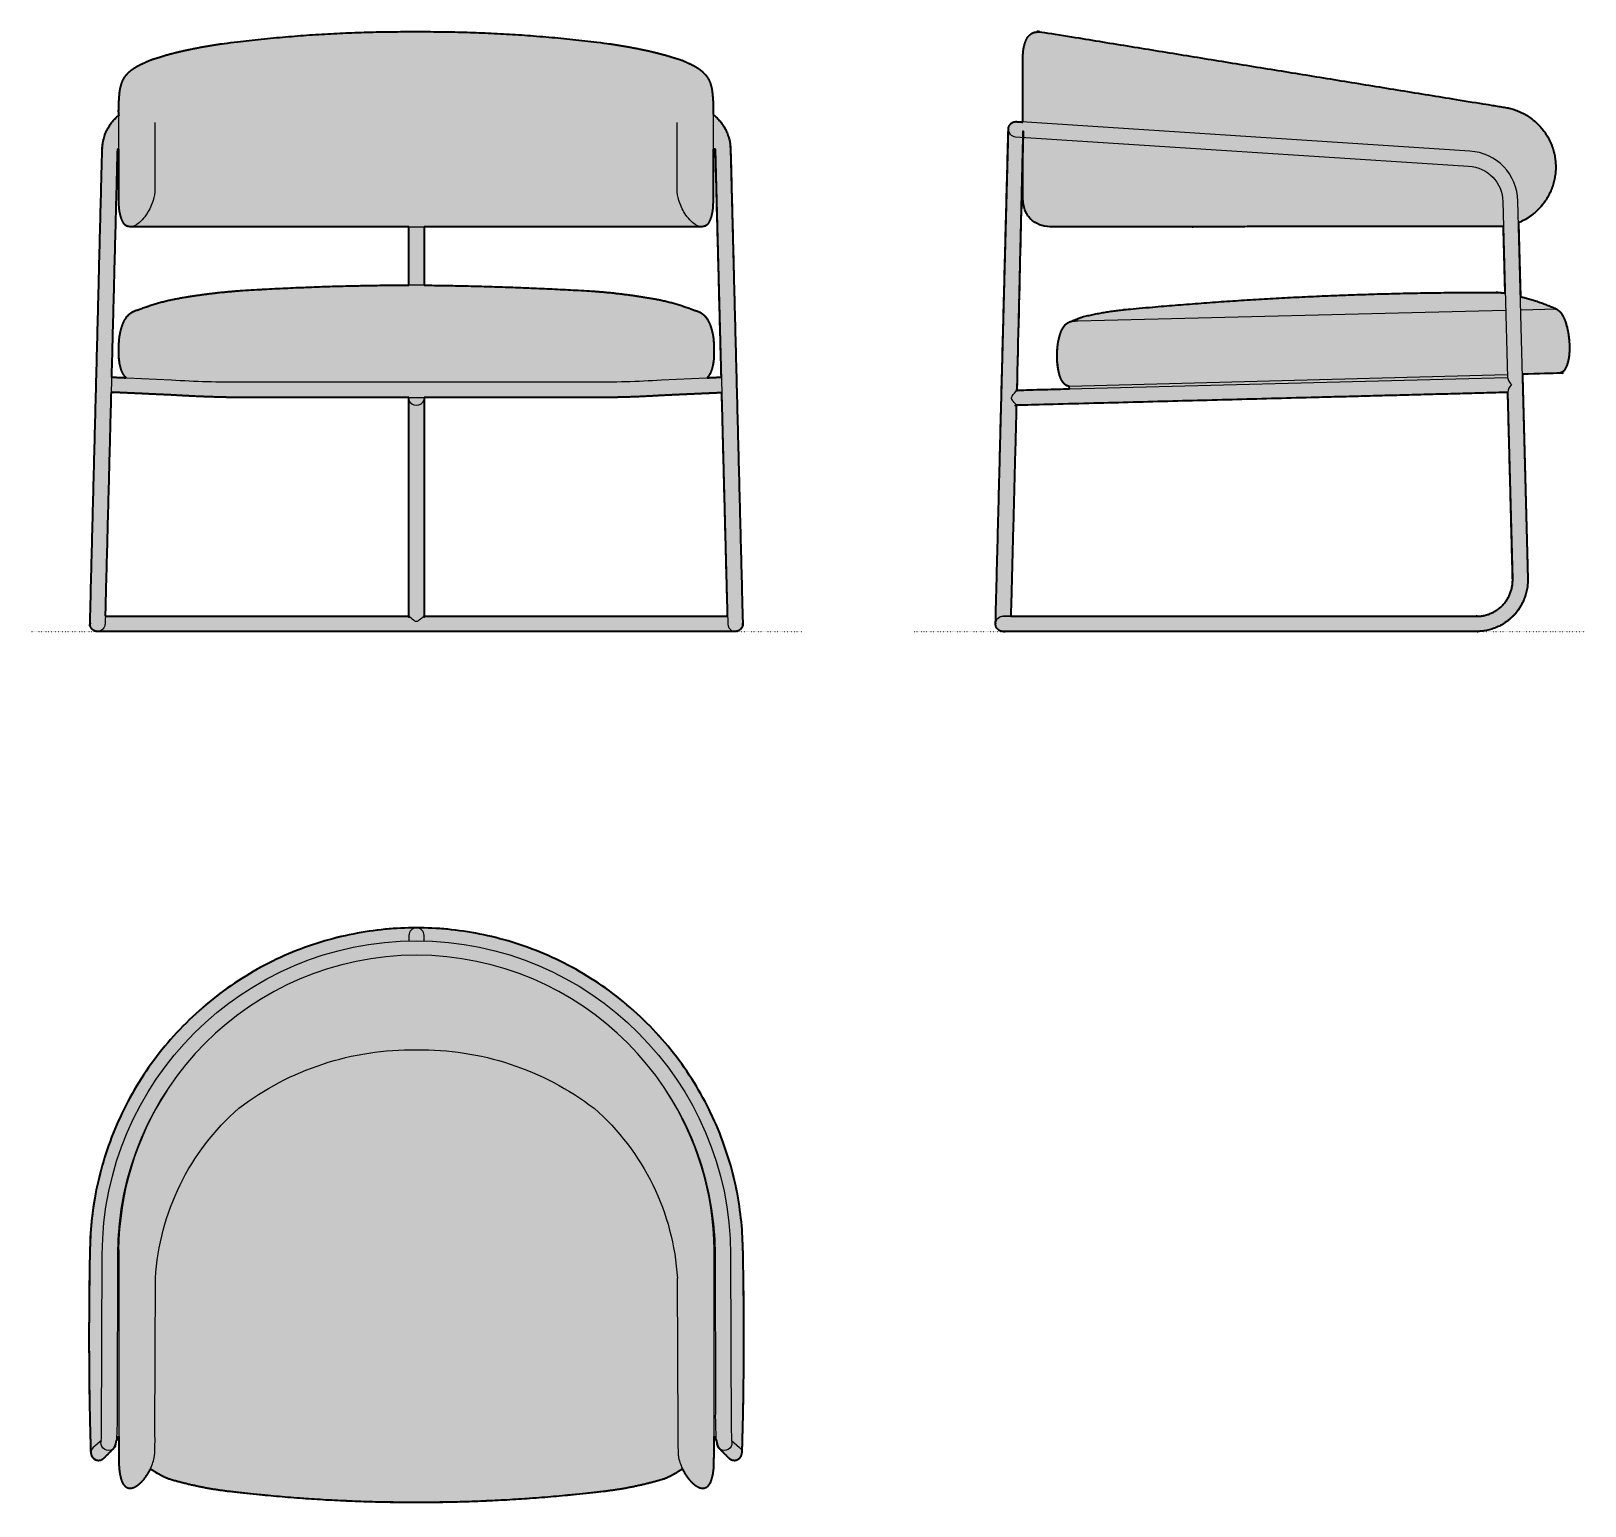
# Model space of a CAD drawing. Header units: millimetres. Extents: x 0 to 1948, y -1096 to 753.
import ezdxf

# ---------------------------------------------------------------- set-up
doc = ezdxf.new("R2010")
doc.units = ezdxf.units.MM
doc.linetypes.add('Dots', pattern=[1, 0, -1])
doc.layers.add('Blocks', color=7, linetype='Continuous')
doc.layers.add('Blocks$Fill', color=7, linetype='Continuous', true_color=0xffffff)
for name, color, linetype, lineweight, true_color in [('Blocks$Inner', 7, 'Continuous', 25, 0x007f00), ('Blocks$Outline', 7, 'Continuous', 35, 0xff3f3f), ('Groud', 7, 'Dots', 25, 0x243775)]:
    doc.layers.add(name, color=color, linetype=linetype, lineweight=lineweight, true_color=true_color)

# ---------------------------------------------------------------- blocks, each defined once
blk = doc.blocks.new('Opus Chair Top')
at = {"layer": 'Blocks$Fill'}
blk.add_hatch(color=256, dxfattribs=at).paths.add_polyline_path([(817.6, -249.5), (817.7, -249.2), (817.8, -248.8), (817.8, -248.5), (817.9, -248.1), (817.9, -247.7), (817.9, -247.4), (818, -247), (818, -246.6), (819, -207.7), (820.1, -103.8), (819, 0), (818.9, 9.1), (818.6, 18.3), (818.1, 27.5), (817.3, 36.8), (816.4, 46.2), (815.2, 55.6), (813.8, 65), (812.2, 74.5), (810.3, 84), (808.2, 93.6), (805.8, 103.1), (803.2, 112.7), (800.3, 122.2), (797.2, 131.8), (793.9, 141.3), (790.2, 150.7), (786.4, 160.2), (782.3, 169.5), (777.9, 178.8), (773.2, 188.1), (768.4, 197.2), (763.2, 206.3), (757.9, 215.2), (752.2, 224.1), (746.4, 232.8), (740.3, 241.4), (734, 249.8), (727.4, 258.1), (720.6, 266.2), (713.7, 274.2), (706.5, 282), (699.1, 289.6), (691.5, 297), (683.7, 304.1), (675.7, 311.1), (667.6, 317.9), (659.3, 324.5), (650.9, 330.8), (642.3, 336.9), (633.6, 342.7), (624.7, 348.4), (615.8, 353.7), (606.7, 358.9), (597.6, 363.7), (588.3, 368.4), (579, 372.8), (569.7, 376.9), (560.2, 380.7), (550.8, 384.4), (541.3, 387.7), (531.7, 390.8), (522.2, 393.7), (512.6, 396.3), (503.1, 398.7), (493.5, 400.8), (484, 402.7), (474.5, 404.3), (465.1, 405.7), (455.7, 406.9), (446.3, 407.8), (437, 408.6), (427.8, 409.1), (418.6, 409.4), (409.5, 409.5), (400.4, 409.4), (391.2, 409.1), (382, 408.6), (372.7, 407.8), (363.3, 406.9), (353.9, 405.7), (344.5, 404.3), (335, 402.7), (325.5, 400.8), (315.9, 398.7), (306.4, 396.3), (296.8, 393.7), (287.3, 390.8), (277.7, 387.7), (268.2, 384.4), (258.8, 380.7), (249.3, 376.9), (240, 372.8), (230.7, 368.4), (221.4, 363.7), (212.3, 358.9), (203.2, 353.7), (194.3, 348.4), (185.4, 342.7), (176.7, 336.9), (168.1, 330.8), (159.7, 324.5), (151.4, 317.9), (143.3, 311.1), (135.3, 304.1), (127.5, 297), (119.9, 289.6), (112.5, 282), (105.3, 274.2), (98.4, 266.2), (91.6, 258.1), (85, 249.8), (78.7, 241.4), (72.6, 232.8), (66.8, 224.1), (61.1, 215.2), (55.8, 206.3), (50.6, 197.2), (45.8, 188.1), (41.1, 178.8), (36.7, 169.5), (32.6, 160.2), (28.8, 150.7), (25.1, 141.3), (21.8, 131.8), (18.7, 122.2), (15.8, 112.7), (13.2, 103.1), (10.8, 93.6), (8.7, 84), (6.8, 74.5), (5.2, 65), (3.8, 55.6), (2.6, 46.2), (1.7, 36.8), (0.9, 27.5), (0.4, 18.3), (0.1, 9.1), (0, 0), (-1.1, -103.8), (0, -207.7), (1, -246.6), (1, -247), (1.1, -247.4), (1.1, -247.7), (1.1, -248.1), (1.2, -248.5), (1.2, -248.8), (1.3, -249.2), (1.4, -249.5), (1.4, -249.7), (1.4, -249.9), (1.5, -250.1), (1.5, -250.2), (1.6, -250.4), (1.6, -250.6), (1.6, -250.7), (1.7, -250.9), (1.8, -251.1), (1.8, -251.2), (1.9, -251.4), (1.9, -251.5), (2, -251.7), (2.1, -251.9), (2.1, -252), (2.2, -252.2), (2.3, -252.4), (2.4, -252.7), (2.6, -252.9), (2.7, -253.2), (2.8, -253.4), (3, -253.7), (3.2, -253.9), (3.3, -254.2), (3.5, -254.4), (3.7, -254.6), (3.9, -254.8), (4.1, -255.1), (4.3, -255.3), (4.5, -255.5), (4.7, -255.7), (5, -255.9), (5.2, -256), (5.4, -256.2), (5.7, -256.4), (5.9, -256.6), (6.2, -256.7), (6.4, -256.9), (6.7, -257), (6.9, -257.1), (7.2, -257.2), (7.5, -257.4), (7.8, -257.5), (8, -257.6), (8.3, -257.6), (8.6, -257.7), (8.9, -257.8), (9.1, -257.8), (9.4, -257.9), (9.7, -257.9), (10, -258), (10.2, -258), (10.5, -258), (10.8, -258), (11.1, -258), (11.4, -258), (11.7, -258), (12, -258), (12.3, -257.9), (12.6, -257.9), (12.9, -257.8), (13.2, -257.8), (13.4, -257.7), (13.7, -257.6), (14, -257.5), (14.3, -257.4), (14.6, -257.3), (14.8, -257.2), (15.1, -257.1), (15.4, -256.9), (15.6, -256.8), (15.9, -256.7), (16.1, -256.5), (16.4, -256.3), (16.6, -256.2), (16.8, -256), (17.1, -255.8), (17.3, -255.6), (17.5, -255.4), (17.7, -255.2), (30.1, -242.8), (30.4, -242.3), (30.7, -241.8), (31, -241.2), (31.3, -240.7), (31.5, -240.1), (31.8, -239.5), (32, -238.9), (32.2, -238.3), (32.4, -237.7), (32.6, -237.1), (32.7, -236.5), (32.9, -235.9), (33, -235.3), (33.1, -234.7), (33.2, -234.1), (33.3, -233.5), (36.2, -228.2), (36.2, -228.3), (36.5, -263.9), (36.5, -265.2), (36.6, -266.4), (36.7, -267.7), (36.8, -268.9), (36.9, -270.1), (37.1, -271.4), (37.2, -272.6), (37.4, -273.9), (37.7, -275.1), (37.9, -276.3), (38.2, -277.5), (38.4, -278.7), (38.7, -280), (39.1, -281.2), (39.4, -282.4), (39.8, -283.5), (39.9, -283.8), (40, -284.1), (40.1, -284.3), (40.2, -284.6), (40.3, -284.9), (40.4, -285.1), (40.5, -285.4), (40.6, -285.7), (40.7, -285.9), (40.9, -286.2), (41, -286.4), (41.2, -286.7), (41.3, -286.9), (41.5, -287.2), (41.6, -287.4), (41.8, -287.7), (41.9, -287.9), (42.1, -288.1), (42.3, -288.4), (42.5, -288.6), (42.6, -288.8), (42.8, -289), (43, -289.3), (43.2, -289.5), (43.4, -289.7), (43.6, -289.9), (43.8, -290.1), (44, -290.3), (44.2, -290.5), (44.4, -290.7), (44.6, -290.9), (44.9, -291.1), (45.1, -291.2), (45.4, -291.4), (45.7, -291.6), (46, -291.8), (46.4, -291.9), (46.7, -292.1), (46.8, -292.2), (47, -292.2), (47.2, -292.3), (47.4, -292.3), (47.5, -292.4), (47.7, -292.5), (47.9, -292.5), (48, -292.6), (48.2, -292.6), (48.4, -292.7), (48.6, -292.7), (48.8, -292.7), (48.9, -292.8), (49.1, -292.8), (49.3, -292.8), (49.5, -292.8), (49.7, -292.9), (49.9, -292.9), (50, -292.9), (50.2, -292.9), (50.4, -292.9), (50.6, -292.9), (50.8, -292.9), (51, -292.9), (51.1, -292.9), (51.3, -292.9), (51.5, -292.9), (51.7, -292.9), (51.9, -292.9), (52.1, -292.8), (52.2, -292.8), (52.4, -292.8), (52.6, -292.8), (52.8, -292.7), (53, -292.7), (53.1, -292.6), (53.3, -292.6), (53.5, -292.6), (53.7, -292.5), (53.8, -292.5), (54.2, -292.3), (54.5, -292.2), (54.8, -292.1), (55.1, -291.9), (55.5, -291.8), (55.8, -291.6), (56.4, -291.3), (57.1, -290.9), (57.8, -290.5), (58.4, -290.1), (59.1, -289.7), (59.7, -289.3), (60.3, -288.9), (61, -288.4), (61.6, -288), (62.2, -287.5), (62.7, -287), (63.3, -286.5), (63.9, -286), (64.4, -285.4), (65, -284.9), (65.5, -284.3), (66.3, -283.4), (67.1, -282.5), (67.8, -281.6), (68.6, -280.7), (69.3, -279.7), (70, -278.8), (70.7, -277.8), (71.4, -276.8), (72.1, -275.8), (72.7, -274.8), (73.3, -273.8), (73.9, -272.7), (74.5, -271.7), (75, -270.6), (75.5, -269.5), (76.1, -268.5), (78.7, -270.3), (81.5, -272.1), (84.3, -273.9), (87.2, -275.5), (90.1, -277), (93, -278.5), (96.1, -279.8), (99.1, -281), (108.5, -283.8), (118, -286.2), (127.5, -288.5), (137.1, -290.6), (146.8, -292.5), (156.5, -294.1), (166.2, -295.6), (175.9, -296.8), (234, -302.8), (292.4, -307.1), (350.9, -309.6), (409.5, -310.5), (468.1, -309.6), (526.6, -307.1), (585, -302.8), (643.1, -296.8), (652.8, -295.6), (662.5, -294.1), (672.2, -292.5), (681.9, -290.6), (691.5, -288.5), (701, -286.2), (710.5, -283.8), (719.9, -281), (722.9, -279.8), (726, -278.5), (728.9, -277), (731.8, -275.5), (734.7, -273.9), (737.5, -272.1), (740.3, -270.3), (742.9, -268.5), (743.5, -269.5), (744, -270.6), (744.5, -271.7), (745.1, -272.7), (745.7, -273.8), (746.3, -274.8), (746.9, -275.8), (747.6, -276.8), (748.3, -277.8), (749, -278.8), (749.7, -279.7), (750.4, -280.7), (751.2, -281.6), (751.9, -282.5), (752.7, -283.4), (753.5, -284.3), (754, -284.9), (754.6, -285.4), (755.1, -286), (755.7, -286.5), (756.3, -287), (756.8, -287.5), (757.4, -288), (758, -288.4), (758.7, -288.9), (759.3, -289.3), (759.9, -289.7), (760.6, -290.1), (761.2, -290.5), (761.9, -290.9), (762.6, -291.3), (763.2, -291.6), (763.5, -291.8), (763.9, -291.9), (764.2, -292.1), (764.5, -292.2), (764.8, -292.3), (765.2, -292.5), (765.3, -292.5), (765.5, -292.6), (765.7, -292.6), (765.9, -292.6), (766, -292.7), (766.2, -292.7), (766.4, -292.8), (766.6, -292.8), (766.8, -292.8), (766.9, -292.8), (767.1, -292.9), (767.3, -292.9), (767.5, -292.9), (767.7, -292.9), (767.9, -292.9), (768, -292.9), (768.2, -292.9), (768.4, -292.9), (768.6, -292.9), (768.8, -292.9), (769, -292.9), (769.1, -292.9), (769.3, -292.9), (769.5, -292.8), (769.7, -292.8), (769.9, -292.8), (770.1, -292.8), (770.2, -292.7), (770.4, -292.7), (770.6, -292.7), (770.8, -292.6), (771, -292.6), (771.1, -292.5), (771.3, -292.5), (771.5, -292.4), (771.6, -292.3), (771.8, -292.3), (772, -292.2), (772.2, -292.2), (772.3, -292.1), (772.6, -291.9), (773, -291.8), (773.3, -291.6), (773.6, -291.4), (773.9, -291.2), (774.1, -291.1), (774.4, -290.9), (774.6, -290.7), (774.8, -290.5), (775, -290.3), (775.2, -290.1), (775.4, -289.9), (775.6, -289.7), (775.8, -289.5), (776, -289.3), (776.2, -289), (776.4, -288.8), (776.5, -288.6), (776.7, -288.4), (776.9, -288.1), (777.1, -287.9), (777.2, -287.7), (777.4, -287.4), (777.5, -287.2), (777.7, -286.9), (777.8, -286.7), (778, -286.4), (778.1, -286.2), (778.3, -285.9), (778.4, -285.7), (778.5, -285.4), (778.6, -285.1), (778.7, -284.9), (778.8, -284.6), (778.9, -284.3), (779, -284.1), (779.1, -283.8), (779.2, -283.5), (779.6, -282.4), (779.9, -281.2), (780.3, -280), (780.6, -278.7), (780.8, -277.5), (781.1, -276.3), (781.3, -275.1), (781.6, -273.9), (781.8, -272.6), (781.9, -271.4), (782.1, -270.1), (782.2, -268.9), (782.3, -267.7), (782.4, -266.4), (782.5, -265.2), (782.5, -263.9), (782.8, -228.3), (782.8, -228.2), (785.7, -233.5), (785.8, -234.1), (785.9, -234.7), (786, -235.3), (786.1, -235.9), (786.3, -236.5), (786.4, -237.1), (786.6, -237.7), (786.8, -238.3), (787, -238.9), (787.2, -239.5), (787.5, -240.1), (787.7, -240.7), (788, -241.2), (788.3, -241.8), (788.6, -242.3), (788.9, -242.8), (801.3, -255.2), (801.5, -255.4), (801.7, -255.6), (801.9, -255.8), (802.2, -256), (802.4, -256.2), (802.6, -256.3), (802.9, -256.5), (803.1, -256.7), (803.4, -256.8), (803.6, -256.9), (803.9, -257.1), (804.2, -257.2), (804.4, -257.3), (804.7, -257.4), (805, -257.5), (805.3, -257.6), (805.6, -257.7), (805.8, -257.8), (806.1, -257.8), (806.4, -257.9), (806.7, -257.9), (807, -258), (807.3, -258), (807.6, -258), (807.9, -258), (808.2, -258), (808.5, -258), (808.8, -258), (809, -258), (809.3, -257.9), (809.6, -257.9), (809.9, -257.8), (810.1, -257.8), (810.4, -257.7), (810.7, -257.6), (811, -257.6), (811.2, -257.5), (811.5, -257.4), (811.8, -257.2), (812.1, -257.1), (812.3, -257), (812.6, -256.9), (812.8, -256.7), (813.1, -256.6), (813.3, -256.4), (813.6, -256.2), (813.8, -256), (814, -255.9), (814.3, -255.7), (814.5, -255.5), (814.7, -255.3), (814.9, -255.1), (815.1, -254.8), (815.3, -254.6), (815.5, -254.4), (815.7, -254.2), (815.8, -253.9), (816, -253.7), (816.2, -253.4), (816.3, -253.2), (816.4, -252.9), (816.6, -252.7), (816.7, -252.4), (816.8, -252.2), (816.9, -252), (816.9, -251.9), (817, -251.7), (817.1, -251.5), (817.1, -251.4), (817.2, -251.2), (817.2, -251.1), (817.3, -250.9), (817.4, -250.7), (817.4, -250.6), (817.4, -250.4), (817.5, -250.2), (817.5, -250.1), (817.6, -249.9), (817.6, -249.7)], flags=0)
at = {"layer": 'Blocks$Inner'}
for p, q in [((400, 399.9), (400, 393.1)), ((419, 393.1), (419, 399.9)), ((14.8, -222.6), (15.6, 0)), ((36.2, 5.7), (36.2, -228.3)), ((782.8, -228.3), (782.8, 5.7)), ((803.4, 0), (804.2, -222.6)), ((34.6, 0), (34.2, -193.2)), ((784.8, -193.2), (784.4, 0)), ((81.6, -223.9), (82.4, -29.8)), ((736.6, -29.8), (737.4, -223.9)), ((14.4, -233), (4.3, -241.8)), ((804.6, -233), (814.7, -241.8)), ((30.1, -242.8), (17.7, -255.2)), ((801.3, -255.2), (788.9, -242.8))]:
    blk.add_line(p, q, dxfattribs=at)
for points in [[(36.2, -228.2), (33.3, -233.5)], [(782.8, -228.2), (785.7, -233.5)]]:
    blk.add_lwpolyline(points, dxfattribs=at)
at = {"layer": 'Blocks$Inner', "extrusion": (0, 0, -1)}
for centre, radius, start, end in [((-409.5, 0), 409.5, 0.001, 90), ((-409.5, 0), 409.5, 90, 179.999), ((-410.2, -1.4), 394.7, 0.2064, 89.8918), ((-408.8, -1.4), 394.7, 90.104, 179.7936), ((-403.8, -101.2), 357.8, 52.6546, 90.9111), ((-415.2, -101.2), 357.8, 89.0889, 127.3454), ((-388.8, -47.8), 307, 3.3658, 48.8348), ((-430.2, -47.8), 307, 131.1652, 176.6342), ((-4871, -102.7), 4872.1, 358.7656, 1.2079), ((4052, -102.7), 4872.1, 178.7921, 181.2344), ((422.3, -202.8), 456.6, 178.8037, 183.8321), ((-1241.3, -202.8), 456.6, 356.1679, 1.1963), ((-5425, -90.8), 5426.2, 358.3538, 358.7656), ((4606, -90.8), 5426.2, 181.2344, 181.6462), ((-23.4, -236.1), 9.5, 189.2837, 19.2125), ((-614.4, -249.6), 600.3, 1.5833, 2.5745), ((-10, -230.7), 23.5, 186.2758, 211.0572), ((-809, -230.7), 23.5, 328.9428, 353.7242), ((-795.6, -236.1), 9.5, 160.7875, 350.7163), ((-204.6, -249.6), 600.3, 177.4255, 178.4167), ((-16.6, -246.2), 15.6, 337.5298, 358.3538), ((-11, -248.5), 9.5, 225, 337.5298), ((-808, -248.5), 9.5, 202.4702, 315), ((-809.1, -248.3), 8.6, 130.9291, 206.611), ((-802.4, -246.2), 15.6, 181.6462, 202.4702), ((-136.9, -184.6), 103.6, 291.3884, 305.9514), ((-682.1, -184.6), 103.6, 234.0486, 248.6116), ((-226.7, 145.8), 445.5, 276.5463, 286.6432), ((-592.3, 145.8), 445.5, 253.3568, 263.4537), ((-409.5, 1690.1), 2000.5, 263.2941, 276.7059)]:
    blk.add_arc(centre, radius, start, end, dxfattribs=at)
at = {"layer": 'Blocks$Inner'}
for centre, radius, start, end in [((409.5, 399.9), 9.5, 0, 180), ((410.5, -0.7), 375.9, 90.1464, 179.8973), ((408.5, -0.7), 375.9, 0.1027, 89.8536), ((409.6, 1.8), 373.5, 146.9952, 179.4064), ((409.4, 1.8), 373.5, 0.5936, 33.0048), ((2003.2, -228.4), 1967.1, 179.9967, 181.0353), ((-262.2, -232.1), 343.9, 356.6624, 1.3668), ((1081.2, -232.1), 343.9, 178.6332, 183.3376), ((-1184.2, -228.4), 1967.1, 358.9647, 0.0033), ((9.9, -248.3), 8.6, 130.9291, 206.611), ((24.1, -243.6), 57.6, 334.3962, 351.4621), ((794.9, -243.6), 57.6, 188.5379, 205.6038), ((106.9, -262.2), 70.4, 181.3979, 197.6312), ((21.6, -243.6), 59.9, 317.1497, 335.4813), ((797.4, -243.6), 59.9, 204.5187, 222.8503), ((712.1, -262.2), 70.4, 342.3688, 358.6021), ((55, -278.7), 16, 197.5262, 230.4948), ((50.8, -282.7), 10.3, 234.8828, 299.1987), ((41.3, -262.3), 32.7, 296.2112, 317.6053), ((777.7, -262.3), 32.7, 222.3947, 243.7888), ((768.2, -282.7), 10.3, 240.8013, 305.1172), ((764, -278.7), 16, 309.5052, 342.4738)]:
    blk.add_arc(centre, radius, start, end, dxfattribs=at)
at = {"layer": 'Blocks$Outline'}
for points in [[(33.3, -233.5), (36.2, -228.2)], [(782.8, -228.2), (785.7, -233.5)]]:
    blk.add_lwpolyline(points, dxfattribs=at)
for points, weights, knots in [([(817.6, -249.5), (817.9, -248.1), (818, -246.6), (818.5, -227.2), (819, -207.7), (821.2, -103.8), (819, 0), (819, 409.5), (409.5, 409.5), (0, 409.5), (0, 0), (-2.2, -103.8), (0, -207.7), (0.5, -227.2), (1, -246.6), (1.1, -248.1), (1.4, -249.5)], [0.991773028453, 0.991540298807, 1, 0.999993545043, 1, 0.999772879376, 1, 0.707112837781, 1, 0.707112837781, 1, 0.999772879376, 1, 0.999993545043, 1, 0.991540298807, 0.991773028453], [-2068.031347, -2068.031347, -2068.031347, -2065.120711, -2065.120711, -2026.12778, -2026.12778, -1818.447573, -1818.447573, -1175.213492, -1175.213492, -531.979412, -531.979412, -324.299204, -324.299204, -285.306274, -285.306274, -282.395638, -282.395638, -282.395638]), ([(2.2, -252.2), (4.1, -256.8), (9.1, -257.8), (14.1, -258.8), (17.7, -255.2), (23.9, -249), (30.1, -242.8), (32.7, -238.5), (33.3, -233.5)], [1, 0.88185991981, 1, 0.88185991981, 1, 1, 1, 0.977139789519, 0.999150826918], [-279.64086, -279.64086, -279.64086, -270.315696, -270.315696, -260.990533, -260.990533, -243.463079, -243.463079, -233.494059, -233.494059, -233.494059]), ([(36.2, -228.2), (36.2, -228.2), (36.2, -228.3), (36.2, -246.1), (36.5, -263.9), (36.7, -274), (39.8, -283.5), (41.2, -288), (44.9, -291.1), (50.1, -294.8), (55.8, -291.6), (61.3, -288.9), (65.5, -284.3), (72, -277.2), (76.1, -268.5)], [1, 1, 1, 0.999958925686, 1, 0.989982745222, 1, 0.958897368705, 1, 0.846583961142, 1, 0.982622289685, 1, 0.987231508734, 1], [445.178868, 445.178868, 445.178868, 445.228253, 445.228253, 480.885682, 480.885682, 500.837928, 500.837928, 510.028209, 510.028209, 521.54925, 521.54925, 533.769231, 533.769231, 552.926213, 552.926213, 552.926213]), ([(742.9, -268.5), (747, -277.2), (753.5, -284.3), (757.7, -288.9), (763.2, -291.6), (768.9, -294.8), (774.1, -291.1), (777.8, -288), (779.2, -283.5), (782.3, -274), (782.5, -263.9), (782.8, -246.1), (782.8, -228.3), (782.8, -228.2), (782.8, -228.2)], [1, 0.987231508734, 1, 0.982622289685, 1, 0.846583961142, 1, 0.958897368705, 1, 0.989982745222, 1, 0.999958925686, 1, 1, 1], [1997.023418, 1997.023418, 1997.023418, 2016.1804, 2016.1804, 2028.400381, 2028.400381, 2039.921422, 2039.921422, 2049.111703, 2049.111703, 2069.063949, 2069.063949, 2104.721378, 2104.721378, 2104.770763, 2104.770763, 2104.770763]), ([(785.7, -233.5), (786.3, -238.5), (788.9, -242.8), (795.1, -249), (801.3, -255.2), (804.9, -258.8), (809.9, -257.8), (814.9, -256.8), (816.8, -252.2)], [0.999150826918, 0.977139789519, 1, 1, 1, 0.88185991981, 1, 0.88185991981, 1], [-2116.932926, -2116.932926, -2116.932926, -2106.963906, -2106.963906, -2089.436452, -2089.436452, -2080.111288, -2080.111288, -2070.786125, -2070.786125, -2070.786125]), ([(76.1, -268.5), (86.8, -276.2), (99.1, -281), (136.8, -292.3), (175.9, -296.8), (409.5, -324.3), (643.1, -296.8), (682.2, -292.3), (719.9, -281), (732.2, -276.2), (742.9, -268.5)], [1, 0.991935396298, 1, 0.996120629151, 1, 0.993158616804, 1, 0.996120629151, 1, 0.991935396298, 1], [-677.940036, -677.940036, -677.940036, -651.616448, -651.616448, -573.114569, -573.114569, -104.825467, -104.825467, -26.323588, -26.323588, 0, 0, 0])]:
    blk.add_rational_spline(points, weights, degree=2, knots=knots, dxfattribs=at)
for points, weights in [([(1.4, -249.5), (1.6, -250.9), (2.2, -252.2)], [0.921099502994, 0.947384908191, 1]), ([(816.8, -252.2), (817.4, -250.9), (817.6, -249.5)], [1, 0.947384908192, 0.921099502994])]:
    blk.add_rational_spline(points, weights, degree=2, dxfattribs=at)
blk = doc.blocks.new('Opus Chair SIde')
at = {"layer": 'Blocks$Fill'}
h = blk.add_hatch(color=256, dxfattribs=at)
h.paths.add_polyline_path([(762.6, 322.4), (769.3, 66.2), (769.3, 64.6), (769.3, 63), (769.3, 61.4), (769.2, 59.9), (769, 58.3), (768.9, 56.7), (768.6, 55.1), (768.4, 53.5), (768.1, 51.9), (767.8, 50.3), (767.4, 48.7), (767, 47.2), (766.5, 45.6), (766, 44), (765.5, 42.5), (764.9, 41), (764.3, 39.5), (763.6, 38), (762.9, 36.5), (762.2, 35), (761.5, 33.6), (760.7, 32.2), (759.8, 30.8), (759, 29.4), (758.1, 28.1), (757.2, 26.8), (756.2, 25.5), (755.2, 24.2), (754.2, 23), (753.2, 21.8), (752.1, 20.6), (751, 19.5), (749.9, 18.4), (748.8, 17.3), (747.6, 16.2), (746.4, 15.2), (745.2, 14.2), (743.9, 13.2), (742.6, 12.2), (741.3, 11.3), (740, 10.4), (738.6, 9.5), (737.2, 8.7), (735.8, 7.9), (734.3, 7.1), (732.9, 6.4), (731.4, 5.7), (729.9, 5.1), (728.4, 4.5), (726.9, 3.9), (725.3, 3.3), (723.8, 2.8), (722.2, 2.4), (720.7, 2), (719.1, 1.6), (717.5, 1.3), (715.9, 1), (714.3, 0.7), (712.7, 0.5), (711.1, 0.3), (709.6, 0.2), (708, 0.1), (706.4, 0), (704.8, 0), (111.3, 0), (111.1, 0), (110.9, 0), (110.7, 0), (110.4, 0), (110.2, 0.1), (110, 0.1), (109.8, 0.1), (109.6, 0.2), (109.4, 0.2), (109.1, 0.3), (108.9, 0.3), (108.7, 0.4), (108.5, 0.4), (108.2, 0.5), (108, 0.6), (107.8, 0.7), (107.6, 0.8), (107.4, 0.9), (107.2, 1), (106.9, 1.1), (106.7, 1.2), (106.5, 1.3), (106.3, 1.4), (106.1, 1.6), (105.9, 1.7), (105.7, 1.8), (105.5, 2), (105.3, 2.1), (105.1, 2.3), (104.9, 2.4), (104.8, 2.6), (104.6, 2.8), (104.4, 3), (104.2, 3.1), (104.1, 3.3), (103.9, 3.5), (103.8, 3.7), (103.6, 3.9), (103.5, 4.1), (103.3, 4.3), (103.2, 4.5), (103.1, 4.7), (103, 4.9), (102.9, 5.1), (102.8, 5.4), (102.7, 5.6), (102.6, 5.8), (102.5, 6), (102.4, 6.2), (102.3, 6.4), (102.2, 6.7), (102.2, 6.9), (102.1, 7.1), (102.1, 7.3), (102, 7.6), (102, 7.8), (101.9, 8), (101.9, 8.2), (101.9, 8.4), (101.8, 8.6), (101.8, 8.9), (101.8, 9.1), (101.8, 9.3), (101.8, 9.5), (101.8, 9.8), (101.8, 10.2), (101.8, 10.3), (101.9, 10.5), (101.9, 10.7), (101.9, 10.8), (117.9, 629.3), (117.9, 629.5), (117.9, 629.8), (117.9, 630), (118, 630.2), (118, 630.4), (118, 630.6), (118, 630.9), (118.1, 631.1), (118.1, 631.3), (118.1, 631.5), (118.2, 631.7), (118.3, 631.9), (118.3, 632.1), (118.4, 632.4), (118.4, 632.6), (118.5, 632.8), (118.6, 633), (118.7, 633.2), (118.8, 633.4), (118.9, 633.7), (119, 633.9), (119.1, 634.1), (119.2, 634.3), (119.3, 634.5), (119.5, 634.7), (119.6, 634.9), (119.8, 635.1), (119.9, 635.3), (120, 635.5), (120.2, 635.7), (120.4, 635.8), (120.5, 636), (120.7, 636.2), (120.9, 636.4), (121.1, 636.5), (121.2, 636.7), (121.4, 636.9), (121.6, 637), (121.8, 637.2), (122, 637.3), (122.2, 637.4), (122.4, 637.6), (122.6, 637.7), (122.8, 637.8), (123.1, 637.9), (123.3, 638), (123.5, 638.2), (123.7, 638.2), (123.9, 638.3), (124.2, 638.4), (124.4, 638.5), (124.6, 638.6), (124.8, 638.6), (125.1, 638.7), (125.3, 638.8), (125.5, 638.8), (125.7, 638.9), (126, 638.9), (126.2, 638.9), (126.4, 639), (126.6, 639), (126.9, 639), (127.1, 639), (127.3, 639), (127.5, 639), (127.7, 639), (127.9, 639), (128.1, 639), (136, 638.5), (136.2, 720.8), (136.2, 722.2), (136.3, 723.6), (136.4, 724.9), (136.5, 726.3), (136.7, 727.7), (136.8, 729.1), (137.1, 730.4), (137.3, 731.8), (137.6, 733.1), (137.9, 734.5), (138.3, 735.8), (138.7, 737.1), (139.1, 738.5), (139.6, 739.8), (140, 741), (140.6, 742.3), (140.7, 742.7), (140.9, 743.1), (141.2, 743.4), (141.4, 743.8), (141.6, 744.2), (141.8, 744.5), (142.1, 744.9), (142.4, 745.2), (142.6, 745.6), (142.9, 745.9), (143.2, 746.3), (143.5, 746.6), (143.8, 746.9), (144.1, 747.2), (144.5, 747.5), (144.8, 747.8), (145.1, 748.1), (145.5, 748.3), (145.9, 748.6), (146.2, 748.8), (146.6, 749.1), (147, 749.3), (147.4, 749.5), (147.7, 749.7), (148.1, 749.9), (148.5, 750.1), (148.9, 750.3), (149.3, 750.4), (149.7, 750.6), (150.1, 750.7), (150.5, 750.9), (151, 751), (151.5, 751.1), (152, 751.2), (152.5, 751.3), (153.1, 751.4), (153.6, 751.5), (154.1, 751.5), (154.7, 751.5), (155.2, 751.5), (155.9, 751.6), (156.5, 751.6), (157.1, 751.6), (157.8, 751.6), (158.4, 751.5), (159.1, 751.5), (159.7, 751.4), (160.3, 751.3), (742.9, 656.5), (744.3, 656.2), (745.7, 655.9), (747, 655.6), (748.4, 655.2), (749.8, 654.8), (751.2, 654.4), (752.6, 653.9), (754, 653.4), (755.4, 652.9), (756.8, 652.4), (758.2, 651.8), (759.5, 651.2), (760.9, 650.6), (762.3, 649.9), (763.6, 649.2), (765, 648.5), (766.3, 647.8), (767.6, 647), (768.9, 646.2), (770.2, 645.4), (771.5, 644.5), (772.8, 643.6), (774, 642.7), (775.2, 641.7), (776.5, 640.8), (777.7, 639.8), (778.8, 638.7), (780, 637.7), (781.1, 636.6), (782.2, 635.5), (783.3, 634.4), (784.4, 633.3), (785.5, 632.1), (786.5, 630.9), (787.5, 629.7), (788.4, 628.5), (789.4, 627.2), (790.3, 626), (791.2, 624.7), (792.1, 623.4), (792.9, 622.1), (793.7, 620.7), (794.5, 619.4), (795.2, 618), (795.9, 616.7), (796.6, 615.3), (797.3, 613.9), (797.9, 612.5), (798.5, 611.1), (799.1, 609.7), (799.6, 608.3), (800.1, 606.9), (800.6, 605.5), (801, 604), (801.5, 602.6), (801.8, 601.2), (802.2, 599.8), (802.5, 598.3), (802.8, 596.9), (803.1, 595.5), (803.3, 594.1), (803.5, 592.6), (803.7, 591.2), (803.9, 589.8), (804, 588.4), (804.1, 587), (804.2, 585.6), (804.3, 584.1), (804.3, 582.7), (804.3, 581.2), (804.2, 579.8), (804.2, 578.3), (804.1, 576.8), (804, 575.3), (803.8, 573.8), (803.6, 572.4), (803.4, 570.9), (803.2, 569.4), (802.9, 567.9), (802.6, 566.4), (802.3, 564.9), (801.9, 563.4), (801.5, 561.9), (801.1, 560.4), (800.7, 559), (800.2, 557.5), (799.6, 556), (799.1, 554.6), (798.5, 553.1), (797.9, 551.7), (797.3, 550.3), (796.6, 548.9), (795.9, 547.5), (795.2, 546.1), (794.4, 544.7), (793.6, 543.4), (792.8, 542), (791.9, 540.7), (791.1, 539.4), (790.2, 538.1), (789.3, 536.9), (788.3, 535.6), (787.3, 534.4), (786.4, 533.2), (785.3, 532), (784.3, 530.9), (783.2, 529.7), (782.2, 528.6), (781.1, 527.5), (779.9, 526.5), (778.8, 525.5), (777.7, 524.5), (776.5, 523.5), (775.3, 522.5), (774.1, 521.6), (772.9, 520.7), (771.7, 519.9), (770.4, 519), (769.2, 518.2), (767.9, 517.4), (766.7, 516.7), (765.4, 516), (764.1, 515.3), (762.8, 514.6), (761.5, 514), (760.2, 513.3), (758.9, 512.8), (757.6, 512.2), (760.1, 419.5), (765.9, 418.1), (771.8, 416.5), (777.6, 414.8), (783.3, 412.9), (789, 410.8), (794.7, 408.6), (800.2, 406.3), (805.7, 403.8), (806.1, 403.5), (806.4, 403.3), (806.7, 403.1), (807.1, 402.9), (807.4, 402.6), (807.7, 402.4), (808, 402.1), (808.3, 401.9), (808.6, 401.6), (808.9, 401.4), (809.2, 401.1), (809.5, 400.8), (809.8, 400.5), (810.1, 400.2), (810.3, 399.9), (810.6, 399.6), (810.9, 399.3), (811.1, 399), (811.4, 398.7), (811.6, 398.3), (811.8, 398), (812.1, 397.7), (812.3, 397.3), (812.5, 397), (812.7, 396.6), (812.9, 396.3), (813.1, 395.9), (813.3, 395.6), (813.4, 395.2), (813.6, 394.9), (813.8, 394.5), (813.9, 394.1), (814.6, 392.6), (815.3, 391), (816, 389.4), (816.6, 387.8), (817.1, 386.2), (817.6, 384.6), (818.1, 382.9), (818.5, 381.2), (819.2, 377.9), (819.9, 374.5), (820.4, 371), (820.8, 367.6), (821.2, 364.1), (821.4, 360.7), (821.5, 357.2), (821.5, 353.8), (821.5, 352.1), (821.4, 350.5), (821.3, 348.8), (821.1, 347.2), (820.9, 345.5), (820.7, 343.9), (820.5, 342.3), (820.2, 340.6), (820, 339.4), (819.7, 338.2), (819.4, 337), (819.1, 335.8), (818.7, 334.7), (818.3, 333.5), (817.8, 332.4), (817.3, 331.2), (817.2, 330.8), (817, 330.5), (816.8, 330.1), (816.6, 329.7), (816.4, 329.3), (816.1, 329), (815.9, 328.6), (815.7, 328.3), (815.4, 327.9), (815.1, 327.6), (814.9, 327.3), (814.6, 326.9), (814.3, 326.6), (814, 326.3), (813.7, 326), (813.4, 325.7), (813.3, 325.6), (813.1, 325.5), (813, 325.4), (812.8, 325.3), (812.7, 325.2), (812.5, 325.1), (812.4, 325), (812.2, 324.9), (812.1, 324.8), (811.9, 324.7), (811.7, 324.6), (811.6, 324.5), (811.4, 324.4), (811.2, 324.3), (811.1, 324.3), (810.9, 324.2), (810.7, 324.1), (810.6, 324.1), (810.4, 324), (810.2, 323.9), (810, 323.9), (809.8, 323.8), (809.7, 323.8), (809.5, 323.8), (809.3, 323.7), (809.1, 323.7), (808.9, 323.7), (808.8, 323.6), (808.6, 323.6), (808.4, 323.6), (808.2, 323.6), (808, 323.6)], flags=0)
h.paths.add_polyline_path([(503.8, 293.3), (503.7, 293.3), (128.5, 283.4), (128, 283.9), (121, 19), (704.8, 19), (705.9, 19), (707.1, 19), (708.2, 19.1), (709.3, 19.2), (710.4, 19.3), (711.5, 19.5), (712.7, 19.7), (713.8, 19.9), (714.9, 20.1), (716, 20.4), (717.1, 20.6), (718.2, 21), (719.3, 21.3), (720.4, 21.7), (721.5, 22.1), (722.5, 22.5), (723.6, 23), (724.6, 23.5), (725.7, 24), (726.7, 24.5), (727.7, 25.1), (728.7, 25.7), (729.6, 26.3), (730.6, 26.9), (731.5, 27.6), (732.4, 28.2), (733.3, 28.9), (734.2, 29.7), (735.1, 30.4), (735.9, 31.1), (736.7, 31.9), (737.5, 32.7), (738.2, 33.5), (739, 34.3), (739.7, 35.2), (740.4, 36), (741.1, 36.9), (741.8, 37.8), (742.4, 38.8), (743.1, 39.7), (743.7, 40.7), (744.3, 41.7), (744.8, 42.7), (745.4, 43.7), (745.9, 44.7), (746.4, 45.8), (746.8, 46.8), (747.2, 47.9), (747.7, 49), (748, 50), (748.4, 51.1), (748.7, 52.2), (749, 53.4), (749.3, 54.5), (749.5, 55.6), (749.7, 56.7), (749.9, 57.8), (750, 59), (750.1, 60.1), (750.2, 61.2), (750.3, 62.3), (750.3, 63.5), (750.3, 64.6), (750.3, 65.7), (744.2, 299.6)], flags=0)
h.paths.add_polyline_path([(192.5, 386.9), (197, 388.9), (201.6, 390.7), (206.3, 392.5), (210.9, 394.2), (217.7, 395.9), (224.4, 397.4), (231.2, 398.7), (238.1, 400), (244.9, 401.1), (251.8, 402.1), (258.7, 402.9), (265.6, 403.6), (381.1, 413.1), (496.9, 419.8), (612.8, 423.8), (728.8, 425), (731.8, 424.9), (734.9, 424.7), (737.9, 424.4), (740.9, 424.1), (738.7, 507.6), (174.2, 507.2), (173.2, 507.1), (172.2, 507.1), (171.3, 507.1), (170.3, 507.1), (169.3, 507.1), (168.3, 507.2), (167.3, 507.3), (166.3, 507.4), (165.3, 507.6), (164.3, 507.7), (163.3, 507.9), (162.3, 508.2), (161.4, 508.4), (160.4, 508.7), (159.4, 509), (158.5, 509.3), (157.5, 509.6), (156.6, 510), (155.6, 510.4), (154.7, 510.8), (153.8, 511.3), (152.9, 511.7), (152, 512.2), (151.2, 512.7), (150.3, 513.3), (149.5, 513.8), (148.7, 514.4), (147.9, 515), (147.1, 515.6), (146.3, 516.2), (145.6, 516.8), (144.9, 517.5), (144.3, 518.2), (143.8, 518.9), (143.3, 519.6), (142.8, 520.3), (142.4, 521), (141.9, 521.8), (141.5, 522.5), (141.1, 523.3), (140.7, 524.1), (140.3, 524.9), (139.9, 525.7), (139.5, 526.5), (139.2, 527.3), (138.9, 528.1), (138.6, 528.9), (138.3, 529.8), (138, 530.6), (137.8, 531.4), (137.5, 532.3), (137.3, 533.2), (137.1, 534), (137, 534.9), (136.8, 535.7), (136.7, 536.6), (136.5, 537.5), (136.4, 538.3), (136.4, 539.2), (136.3, 540.1), (136.3, 540.9), (136.2, 541.8), (136.2, 542.7), (136.2, 543.5), (136, 619.4), (128.5, 301.9), (129, 302.4), (194.4, 304.2), (194.3, 307.5), (194.2, 307.5), (194, 307.5), (193.9, 307.5), (193.7, 307.5), (193.6, 307.5), (193.4, 307.6), (193.3, 307.6), (193.1, 307.6), (193, 307.6), (192.9, 307.6), (192.7, 307.7), (192.6, 307.7), (192.4, 307.7), (192.3, 307.8), (192.1, 307.8), (192, 307.9), (191.8, 307.9), (191.7, 307.9), (191.5, 308), (191.4, 308), (191.3, 308.1), (191.1, 308.2), (191, 308.2), (190.9, 308.3), (190.7, 308.3), (190.6, 308.4), (190.5, 308.5), (190.3, 308.6), (190.2, 308.6), (190.1, 308.7), (189.9, 308.8), (189.8, 308.9), (189.5, 309.1), (189.3, 309.3), (189, 309.5), (188.7, 309.7), (188.5, 309.9), (188.2, 310.1), (188, 310.4), (187.7, 310.6), (187.5, 310.9), (187.3, 311.1), (187, 311.4), (186.8, 311.6), (186.6, 311.9), (186.4, 312.2), (186.2, 312.4), (186, 312.7), (185.7, 313.3), (185.4, 313.8), (185.1, 314.3), (184.8, 314.9), (184.5, 315.4), (184.2, 315.9), (183.9, 316.5), (183.7, 317.1), (183.4, 317.6), (183.2, 318.2), (183, 318.8), (182.8, 319.4), (182.6, 319.9), (182.4, 320.5), (182.2, 321.1), (182, 321.7), (181.5, 323.6), (181, 325.5), (180.6, 327.5), (180.3, 329.4), (180, 331.4), (179.7, 333.3), (179.5, 335.3), (179.3, 337.3), (179.2, 339.6), (179.1, 341.9), (179.1, 344.3), (179.1, 346.6), (179.1, 348.9), (179.2, 351.3), (179.3, 353.6), (179.5, 355.9), (179.8, 358.4), (180.1, 360.9), (180.6, 363.3), (181.1, 365.8), (181.6, 368.2), (182.3, 370.6), (183, 373), (183.8, 375.3), (184.1, 376), (184.4, 376.6), (184.6, 377.2), (184.9, 377.9), (185.2, 378.5), (185.6, 379.1), (185.9, 379.7), (186.3, 380.3), (186.6, 380.9), (187, 381.5), (187.4, 382.1), (187.8, 382.6), (188.2, 383.2), (188.6, 383.7), (189.1, 384.2), (189.5, 384.8), (189.9, 385.1), (190.2, 385.4), (190.6, 385.6), (190.9, 385.9), (191.3, 386.2), (191.7, 386.4), (192.1, 386.7)], flags=0)
at = {"layer": 'Blocks$Inner'}
for p, q in [((160.3, 751.3), (742.9, 656.5)), ((136, 638.5), (136.2, 720.8)), ((117.9, 629.3), (101.9, 10.3)), ((696.6, 602), (128.1, 639)), ((126.7, 620), (695, 583.1)), ((769.3, 66.2), (756.9, 539.4)), ((741.5, 402.3), (205, 388.8)), ((805.7, 403.8), (760.5, 402.7)), ((194.3, 307.5), (743.6, 321.9)), ((744.2, 299.6), (750.3, 65.7)), ((121, 19), (128, 283.9)), ((110.7, 19), (121, 19)), ((704.8, 19), (111.3, 19)), ((111.3, 0), (704.8, 0))]:
    blk.add_line(p, q, dxfattribs=at)
for points in [[(128.5, 301.9), (136, 619.4), (136.2, 543.5)], [(737.9, 538.9), (743.7, 318.5)], [(174.2, 507.2), (738.7, 507.6)], [(129, 302.4), (743.7, 318.5)], [(762.6, 322.4), (808, 323.6)], [(744.2, 299.6), (128.5, 283.4)], [(194.3, 307.5), (194.4, 304.2)]]:
    blk.add_lwpolyline(points, dxfattribs=at)
at = {"layer": 'Blocks$Inner', "extrusion": (0, 0, -1)}
for centre, radius, start, end in [((-191.9, 720.8), 55.7, 0.0622, 22.77), ((-155.1, 735.4), 16.1, 25.389, 74.9856), ((-155.2, 735.4), 16.1, 74.7887, 90.1159), ((-156.8, 733), 18.7, 85.0091, 100.7898), ((-728.6, 582.1), 75.7, 100.9006, 247.4159), ((-693.3, 538.5), 44.6, 92.1771, 179.5185), ((-720.8, -4429.3), 4854.3, 84.6184, 90.0933), ((-727.1, 324.2), 100.8, 90.9474, 97.8927), ((-711.4, 204), 220.9, 102.7196, 115.274), ((-301.1, 140.6), 269.2, 66.2064, 70.4361), ((-300.1, 38.9), 366.3, 75.9105, 84.5913), ((-125.7, 292.7), 3.83, 326.8335, 36.7349), ((-174.1, 257.4), 63.7, 36.092, 44.9194), ((-163.4, 318.8), 49.7, 314.6383, 325.4356), ((-705, 64.3), 45.3, 178.3147, 270.2056), ((-111.3, 9.6), 9.44, 4.1539, 86.449)]:
    blk.add_arc(centre, radius, start, end, dxfattribs=at)
at = {"layer": 'Blocks$Inner'}
for centre, radius, start, end in [((127.4, 629.5), 9.5, 85.7274, 265.7263), ((693.1, 538.3), 63.8, 0.9375, 86.8596), ((176.9, 542.5), 40.7, 178.5788, 218.0038), ((171.4, 546.3), 39.2, 227.2622, 274.0287), ((795.3, 386.6), 20.1, 22.0948, 58.6688), ((761.7, 368.5), 58.1, 12.625, 26.1282), ((257.5, 348.7), 78.3, 160.1165, 174.691), ((211.9, 364.9), 29.9, 138.2755, 159.5029), ((200, 373.5), 15.4, 119.2996, 132.7811), ((201.7, 362), 26.5, 96.0283, 110.3263), ((211, 264.3), 124.7, 92.7917, 95.5963), ((711.8, 355.5), 109.7, 359.082, 13.5641), ((301.1, 345.3), 122, 175.016, 183.7837), ((741.1, 355), 80.4, 349.6963, 359.1171), ((257.4, 342.8), 78.2, 184.0502, 195.6403), ((802.4, 337.7), 16.3, 312.4616, 336.4183), ((780.4, 347.7), 40.4, 335.9751, 349.9285), ((212.8, 330.1), 31.9, 195.1967, 212.9041), ((197.4, 320.1), 13.5, 212.917, 236.0313), ((759.8, 321.4), 16.3, 190.1878, 227.5462), ((807.8, 332), 8.44, 271.7163, 311.8074), ((194.3, 315.5), 7.96, 236.1901, 270.601), ((758.9, 298.7), 14.7, 133.554, 176.8107), ((704.8, 64.5), 64.5, 269.9915, 1.4913), ((111.3, 9.5), 9.5, 90, 270)]:
    blk.add_arc(centre, radius, start, end, dxfattribs=at)
at = {"layer": 'Blocks$Outline'}
blk.add_lwpolyline([(194.4, 304.2), (194.3, 307.5)], dxfattribs=at)
for points, weights, knots in [([(136, 638.5), (136.1, 679.6), (136.2, 720.8), (136.2, 732), (140.6, 742.3), (143.8, 749), (151, 751), (153, 751.5), (155.2, 751.5), (157.8, 751.8), (160.3, 751.3), (451.6, 703.9), (742.9, 656.5), (798.2, 645.8), (803.9, 589.8), (809.6, 533.8), (757.6, 512.2)], [1, 1, 1, 0.980429792506, 1, 0.907789975738, 1, 0.991068145199, 1, 0.990532641254, 1, 1, 1, 0.802517446777, 1, 0.802517446898, 0.999999999759], [0, 0, 0, 82.353096, 82.353096, 104.415755, 104.415755, 118.377067, 118.377067, 122.696798, 122.696798, 127.834502, 127.834502, 718.032419, 718.032419, 814.856418, 814.856418, 911.680417, 911.680417, 911.680417]), ([(738.7, 507.6), (456.5, 507.4), (174.2, 507.2), (157.3, 506), (144.9, 517.5), (135.9, 529), (136.2, 543.5), (136.1, 581.5), (136, 619.4), (132.3, 460.7), (128.5, 301.9)], [1, 1, 1, 0.917870527659, 1, 0.94139687308, 1, 1, 1, 1, 1], [-701.416176, -701.416176, -701.416176, -136.860563, -136.860563, -104.882913, -104.882913, -76.899529, -76.899529, -1, -1, -0.000063, -0.000063, -0.000063]), ([(117.9, 629.3), (117.9, 629.8), (118, 630.2), (118.7, 639.7), (128.1, 639), (132.1, 638.7), (136, 638.5)], [0.963136792202, 0.980234537619, 1, 0.707110230716, 1, 1, 1], [-2802.978675, -2802.978675, -2802.978675, -2801.971643, -2801.971643, -2787.049174, -2787.049174, -2779.128072, -2779.128072, -2779.128072]), ([(192.5, 386.9), (201.6, 390.9), (210.9, 394.2), (237.9, 401), (265.6, 403.6), (496.7, 425.4), (728.8, 425), (734.9, 424.9), (740.9, 424.1)], [1, 0.99931887856, 1, 0.997132031762, 1, 0.998858869138, 1, 0.998163844685, 1], [549.422876, 549.422876, 549.422876, 569.294267, 569.294267, 624.795402, 624.795402, 1088.652514, 1088.652514, 1100.876293, 1100.876293, 1100.876293]), ([(805.7, 403.8), (811.4, 400.3), (813.9, 394.1), (816.9, 388), (818.5, 381.2), (821.7, 367.7), (821.5, 353.8), (821.4, 347.1), (820.2, 340.6), (819.3, 335.8), (817.3, 331.2), (815.9, 328.1), (813.4, 325.7), (811.1, 323.7), (808, 323.6), (785.3, 323), (762.6, 322.4)], [1, 0.949496849292, 1, 0.993065128707, 1, 0.992024651422, 1, 0.996622475771, 1, 0.992595606959, 1, 0.978226013081, 1, 0.939420448493, 1, 1, 1], [-91.044722, -91.044722, -91.044722, -78.207323, -78.207323, -64.506801, -64.506801, -36.779863, -36.779863, -23.564343, -23.564343, -13.715648, -13.715648, -6.905533, -6.905533, -1, -1, -0.000002, -0.000002, -0.000002]), ([(194.3, 307.5), (191.9, 307.5), (189.8, 308.9), (187.5, 310.4), (186, 312.7), (183.3, 316.9), (182, 321.7), (179.9, 329.4), (179.3, 337.3), (178.7, 346.6), (179.5, 355.9), (180.4, 365.9), (183.8, 375.3), (185.8, 380.6), (189.5, 384.8), (190.9, 386), (192.5, 386.9)], [1, 0.955250195723, 1, 0.979725496362, 1, 0.988084604657, 1, 0.994889423559, 1, 0.997074336258, 1, 0.991922627843, 1, 0.982891203763, 1, 0.993087467515, 1], [-89.243421, -89.243421, -89.243421, -84.462183, -84.462183, -79.006618, -79.006618, -69.134343, -69.134343, -53.308374, -53.308374, -34.632563, -34.632563, -14.703048, -14.703048, -3.618583, -3.618583, 0, 0, 0]), ([(762.6, 322.4), (766, 194.3), (769.3, 66.2), (770, 39), (751, 19.5), (732, 0), (704.8, 0), (408.1, 0), (111.3, 0), (101.8, 0), (101.8, 9.5), (101.8, 10.2), (101.9, 10.8)], [1, 1, 1, 0.921355322791, 1, 0.921355322791, 1, 1, 1, 0.707106781187, 1, 0.971724006955, 0.948907558421], [-1904.635719, -1904.635719, -1904.635719, -1648.322492, -1648.322492, -1596.827936, -1596.827936, -1545.33338, -1545.33338, -951.798805, -951.798805, -936.87624, -936.87624, -935.435611, -935.435611, -935.435611]), ([(121, 19), (412.9, 19), (704.8, 19), (724.1, 18.9), (737.5, 32.7), (750.9, 46.5), (750.3, 65.7), (747.3, 182.6), (744.2, 299.6)], [1, 1, 1, 0.920690812809, 1, 0.920690812809, 1, 1, 1], [-912.205095, -912.205095, -912.205095, -328.4191, -328.4191, -292.059934, -292.059934, -255.700769, -255.700769, -21.74281, -21.74281, -21.74281]), ([(503.7, 293.3), (316.1, 288.3), (128.5, 283.4), (128.2, 283.7), (128, 283.9)], [1, 1, 1, 0.999677652806, 0.999402155183], [-0.609369, -0.609369, -0.609369, 0, 0, 0.681032, 0.681032, 0.681032]), ([(128.5, 301.9), (128.7, 302.2), (129, 302.4), (161.7, 303.3), (194.4, 304.2)], [0.999595717132, 0.999781804763, 1, 1, 1], [23.1438192, 23.1438192, 23.1438192, 23.8663043, 23.8663043, 23.9727837, 23.9727837, 23.9727837])]:
    blk.add_rational_spline(points, weights, degree=2, knots=knots, dxfattribs=at)
for points in [[(101.9, 10.8), (109.9, 320.1), (117.9, 629.3)], [(740.9, 424.1), (739.8, 465.8), (738.7, 507.6)], [(757.6, 512.2), (758.8, 465.8), (760.1, 419.5)], [(744.2, 299.6), (624, 296.4), (503.8, 293.3)], [(128, 283.9), (124.5, 151.5), (121, 19)]]:
    blk.add_open_spline(points, degree=2, dxfattribs=at)
for points, weights in [([(760.1, 419.5), (783.8, 414.1), (805.7, 403.8)], [1, 0.994004618837, 1]), ([(503.8, 293.3), (503.7, 293.3), (503.7, 293.3)], [1, 0.997711841722, 0.995459434823])]:
    blk.add_rational_spline(points, weights, degree=2, dxfattribs=at)
blk = doc.blocks.new('Opus Chair Front')
at = {"layer": 'Blocks$Fill'}
h = blk.add_hatch(color=256, dxfattribs=at)
h.paths.add_polyline_path([(83.6, 0), (83.4, 0), (83.2, 0), (82.9, 0), (82.7, 0), (82.5, 0), (82.3, 0.1), (82, 0.1), (81.8, 0.1), (81.6, 0.2), (81.3, 0.2), (81.1, 0.2), (80.9, 0.3), (80.7, 0.4), (80.4, 0.4), (80.2, 0.5), (80, 0.6), (79.8, 0.7), (79.6, 0.8), (79.4, 0.9), (79.2, 1), (78.9, 1.1), (78.7, 1.2), (78.5, 1.3), (78.3, 1.4), (78.1, 1.5), (78, 1.7), (77.8, 1.8), (77.6, 1.9), (77.4, 2.1), (77.2, 2.2), (77.1, 2.4), (76.9, 2.5), (76.7, 2.7), (76.6, 2.8), (76.4, 3), (76.3, 3.2), (76.1, 3.3), (76, 3.5), (75.8, 3.7), (75.7, 3.9), (75.6, 4.1), (75.4, 4.3), (75.3, 4.4), (75.2, 4.6), (75.1, 4.8), (75, 5.1), (74.9, 5.3), (74.8, 5.5), (74.7, 5.7), (74.6, 5.9), (74.5, 6.1), (74.4, 6.3), (74.3, 6.6), (74.3, 6.8), (74.2, 7), (74.2, 7.2), (74.1, 7.5), (74.1, 7.7), (74, 7.9), (74, 8.1), (74, 8.4), (73.9, 8.6), (73.9, 8.8), (73.9, 9), (73.9, 9.3), (73.9, 9.5), (89.2, 604.8), (89.3, 606.3), (89.4, 607.8), (89.5, 609.2), (89.7, 610.7), (89.9, 612.2), (90.2, 613.7), (90.5, 615.2), (90.8, 616.6), (91.2, 618.1), (91.6, 619.6), (92.1, 621), (92.6, 622.5), (93.1, 623.9), (93.7, 625.4), (94.3, 626.8), (95, 628.1), (95.7, 629.5), (96.4, 630.9), (97.2, 632.2), (98, 633.5), (98.8, 634.8), (99.7, 636), (100.6, 637.3), (101.5, 638.5), (102.5, 639.7), (103.4, 640.8), (104.5, 641.9), (105.5, 643), (106.6, 644), (107.6, 645.1), (108.8, 646), (109.9, 647), (109.9, 647.1), (109.8, 650.9), (109.8, 654.7), (109.9, 658.5), (110, 662.3), (110.3, 666.1), (110.5, 669.9), (110.9, 673.6), (111.3, 677.4), (111.5, 678.5), (111.7, 679.7), (111.9, 680.8), (112.1, 681.9), (112.4, 683), (112.7, 684.1), (113, 685.2), (113.4, 686.3), (113.7, 687.4), (114.1, 688.4), (114.5, 689.5), (114.9, 690.5), (115.4, 691.5), (116, 692.5), (116.5, 693.5), (117.1, 694.4), (117.7, 695.4), (118.4, 696.3), (119.1, 697.2), (119.8, 698), (120.6, 698.9), (121.3, 699.7), (122.1, 700.4), (122.9, 701.2), (123.4, 701.6), (123.8, 702), (124.3, 702.4), (124.7, 702.8), (125.2, 703.2), (125.7, 703.6), (126.1, 704), (126.6, 704.3), (127.1, 704.7), (127.6, 705), (128.1, 705.4), (128.6, 705.7), (129.1, 706), (129.6, 706.3), (130.2, 706.6), (130.7, 706.9), (133.6, 708.6), (136.5, 710.2), (139.5, 711.6), (142.6, 713), (144.3, 713.8), (146, 714.6), (147.7, 715.4), (149.5, 716.1), (151.2, 716.7), (153, 717.3), (154.8, 717.9), (156.6, 718.4), (161.8, 720.1), (167, 721.7), (172.2, 723.2), (177.5, 724.6), (188.5, 727.3), (199.5, 729.7), (219.5, 733.5), (239.5, 736.7), (299.9, 743.6), (360.6, 748.4), (421.4, 751.1), (482.1, 751.8), (542.9, 751.1), (603.7, 748.4), (664.3, 743.6), (724.8, 736.7), (744.8, 733.5), (764.8, 729.7), (775.8, 727.3), (786.8, 724.6), (792.3, 723.2), (797.8, 721.7), (803.2, 720.1), (808.6, 718.4), (810.5, 717.9), (812.2, 717.3), (814, 716.7), (815.8, 716.1), (817.5, 715.4), (819.3, 714.6), (821, 713.8), (822.7, 713), (825.7, 711.6), (828.7, 710.2), (831.7, 708.6), (834.6, 706.9), (835.1, 706.6), (835.6, 706.3), (836.1, 706), (836.6, 705.7), (837.1, 705.4), (837.7, 705), (838.1, 704.7), (838.6, 704.3), (839.1, 704), (839.6, 703.6), (840.1, 703.2), (840.5, 702.8), (841, 702.4), (841.4, 702), (841.9, 701.6), (842.3, 701.2), (843.1, 700.4), (843.9, 699.7), (844.7, 698.9), (845.4, 698), (846.2, 697.2), (846.8, 696.3), (847.5, 695.4), (848.1, 694.4), (848.7, 693.5), (849.3, 692.5), (849.8, 691.5), (850.3, 690.5), (850.8, 689.5), (851.2, 688.4), (851.6, 687.4), (851.9, 686.3), (852.2, 685.2), (852.5, 684.1), (852.8, 683), (853.1, 681.9), (853.4, 680.8), (853.6, 679.7), (853.8, 678.5), (854, 677.4), (854.4, 673.7), (854.7, 670), (855, 666.3), (855.2, 662.6), (855.3, 658.9), (855.4, 655.2), (855.4, 651.5), (855.4, 647.8), (856.6, 646.9), (857.7, 645.9), (858.9, 644.9), (860, 643.8), (861.1, 642.7), (862.1, 641.6), (863.2, 640.5), (864.2, 639.3), (865.2, 638), (866.1, 636.8), (867, 635.5), (867.9, 634.2), (868.7, 632.9), (869.6, 631.5), (870.3, 630.1), (871.1, 628.7), (871.7, 627.3), (872.4, 625.9), (873, 624.4), (873.6, 623), (874.1, 621.5), (874.6, 620), (875, 618.5), (875.4, 617), (875.8, 615.4), (876.1, 613.9), (876.4, 612.4), (876.6, 610.9), (876.8, 609.4), (876.9, 607.8), (877, 606.3), (877.1, 604.8), (892.4, 9.5), (892.4, 9.3), (892.4, 9), (892.4, 8.8), (892.4, 8.6), (892.4, 8.4), (892.3, 8.1), (892.3, 7.9), (892.3, 7.7), (892.2, 7.5), (892.2, 7.2), (892.1, 7), (892, 6.8), (892, 6.6), (891.9, 6.3), (891.8, 6.1), (891.7, 5.9), (891.7, 5.7), (891.6, 5.5), (891.5, 5.3), (891.4, 5.1), (891.2, 4.8), (891.1, 4.6), (891, 4.4), (890.9, 4.3), (890.8, 4.1), (890.6, 3.9), (890.5, 3.7), (890.3, 3.5), (890.2, 3.3), (890.1, 3.2), (889.9, 3), (889.7, 2.8), (889.6, 2.7), (889.4, 2.5), (889.3, 2.4), (889.1, 2.2), (888.9, 2.1), (888.7, 1.9), (888.5, 1.8), (888.4, 1.7), (888.2, 1.5), (888, 1.4), (887.8, 1.3), (887.6, 1.2), (887.4, 1.1), (887.2, 1), (886.9, 0.9), (886.7, 0.8), (886.5, 0.7), (886.3, 0.6), (886.1, 0.5), (885.9, 0.4), (885.6, 0.4), (885.4, 0.3), (885.2, 0.2), (885, 0.2), (884.7, 0.2), (884.5, 0.1), (884.3, 0.1), (884.1, 0.1), (883.8, 0), (883.6, 0), (883.4, 0), (883.2, 0), (883, 0), (882.8, 0)], flags=0)
h.paths.add_polyline_path([(866.1, 299.2), (791.4, 295.8), (746.3, 293.7), (701.1, 293.1), (492.7, 293.2), (492.7, 19.3), (492.3, 19), (873.4, 19)], flags=0)
h.paths.add_polyline_path([(474, 19), (473.7, 19.3), (473.7, 293.2), (265.2, 293.1), (220.1, 294.1), (174.9, 296.4), (100.3, 299.8), (92.9, 19)], flags=0)
h.paths.add_polyline_path([(119, 318), (118.4, 318.6), (117.8, 319.3), (117.3, 320), (116.7, 320.7), (116.2, 321.5), (115.7, 322.3), (115.2, 323), (114.8, 323.8), (114.4, 324.6), (114, 325.5), (113.6, 326.3), (113.3, 327.2), (113, 328), (112.7, 328.9), (112.5, 329.7), (112.3, 330.6), (111.8, 332.3), (111.4, 334.1), (111.1, 335.8), (110.8, 337.6), (110.5, 339.4), (110.3, 341.2), (110.1, 343), (110, 344.7), (109.9, 350.4), (110, 356), (110.2, 361.6), (110.6, 367.2), (110.9, 369.4), (111.2, 371.5), (111.6, 373.6), (112.1, 375.7), (112.6, 377.8), (113.2, 379.8), (113.8, 381.9), (114.5, 383.9), (114.8, 384.9), (115.2, 385.9), (115.7, 386.9), (116.1, 387.9), (116.6, 388.9), (117.1, 389.9), (117.6, 390.8), (118.2, 391.7), (118.5, 392.3), (118.8, 392.8), (119.2, 393.3), (119.5, 393.8), (119.9, 394.3), (120.3, 394.8), (120.7, 395.3), (121.2, 395.8), (121.6, 396.2), (122.1, 396.7), (122.5, 397.1), (123, 397.6), (123.5, 398), (124, 398.4), (124.5, 398.8), (125, 399.2), (125.5, 399.5), (126.1, 399.9), (126.6, 400.2), (127.2, 400.5), (127.8, 400.8), (128.3, 401.1), (128.9, 401.4), (129.5, 401.7), (130.1, 401.9), (130.7, 402.1), (131.3, 402.3), (131.9, 402.5), (132.5, 402.7), (133.1, 402.9), (133.7, 403), (134.3, 403.1), (139.7, 405.2), (145.2, 407.2), (150.7, 409), (156.3, 410.8), (161.9, 412.4), (167.6, 413.8), (173.2, 415.2), (178.9, 416.4), (199.7, 420), (220.5, 423), (241.4, 425.4), (262.4, 427.2), (368, 432.3), (473.7, 434.1), (473.7, 507.3), (124.5, 507.3), (124.1, 507.3), (123.7, 507.3), (123.4, 507.3), (123, 507.4), (122.6, 507.4), (122.3, 507.5), (121.9, 507.6), (121.6, 507.7), (121.2, 507.8), (120.9, 507.9), (120.5, 508), (120.2, 508.1), (119.9, 508.3), (119.5, 508.4), (119.2, 508.6), (118.9, 508.7), (118.7, 508.8), (118.5, 509), (118.3, 509.1), (118.1, 509.2), (117.9, 509.4), (117.7, 509.6), (117.5, 509.7), (117.3, 509.9), (117.2, 510.1), (117, 510.2), (116.9, 510.4), (116.7, 510.6), (116.6, 510.8), (116.4, 511), (116.3, 511.2), (116.2, 511.4), (115.5, 512.6), (114.8, 513.9), (114.3, 515.2), (113.7, 516.4), (113.2, 517.8), (112.7, 519.1), (112.3, 520.4), (112, 521.8), (111.6, 523.5), (111.2, 525.2), (110.9, 526.9), (110.7, 528.7), (110.5, 530.4), (110.3, 532.1), (110.3, 533.9), (110.2, 535.6), (110.1, 537.4), (110, 539.1), (110, 540.9), (110, 542.6), (109.9, 604.4), (108.2, 604.4), (100.8, 318.8)], flags=0)
h.paths.add_polyline_path([(492.7, 434), (598.3, 431.5), (703.8, 426.6), (724.8, 424.8), (745.7, 422.4), (766.6, 419.4), (787.3, 415.8), (793, 414.6), (798.7, 413.2), (804.3, 411.8), (809.9, 410.2), (815.5, 408.4), (821, 406.6), (826.5, 404.6), (832, 402.5), (832.6, 402.4), (833.2, 402.3), (833.8, 402.1), (834.4, 401.9), (835, 401.7), (835.6, 401.5), (836.2, 401.3), (836.8, 401.1), (837.3, 400.8), (837.9, 400.5), (838.5, 400.2), (839.1, 399.9), (839.6, 399.6), (840.2, 399.3), (840.7, 398.9), (841.2, 398.6), (841.8, 398.2), (842.3, 397.8), (842.8, 397.4), (843.3, 397), (843.7, 396.5), (844.2, 396.1), (844.7, 395.6), (845.1, 395.2), (845.5, 394.7), (845.9, 394.2), (846.3, 393.7), (846.7, 393.2), (847.1, 392.7), (847.4, 392.2), (847.8, 391.7), (848.1, 391.1), (848.6, 390.2), (849.2, 389.3), (849.7, 388.3), (850.1, 387.3), (850.6, 386.3), (851, 385.3), (851.4, 384.3), (851.8, 383.3), (852.5, 381.3), (853.1, 379.2), (853.7, 377.2), (854.2, 375.1), (854.7, 373), (855.1, 370.9), (855.4, 368.8), (855.7, 366.6), (856, 361), (856.3, 355.4), (856.3, 349.8), (856.2, 344.1), (856.1, 342.4), (856, 340.6), (855.7, 338.8), (855.5, 337), (855.2, 335.3), (854.8, 333.5), (854.4, 331.7), (854, 330), (853.8, 329.2), (853.6, 328.4), (853.3, 327.6), (853, 326.8), (852.7, 326), (852.4, 325.2), (852, 324.4), (851.7, 323.6), (851.3, 322.9), (850.8, 322.1), (850.4, 321.4), (849.9, 320.7), (849.4, 320), (848.9, 319.3), (848.3, 318.6), (847.8, 318), (865.6, 318.8), (858.1, 604.4), (855.3, 604.4), (855.3, 542.6), (855.3, 540.9), (855.2, 539.1), (855.1, 537.4), (855, 535.6), (855, 533.9), (854.9, 532.1), (854.8, 530.4), (854.6, 528.7), (854.3, 526.9), (854.1, 525.2), (853.7, 523.5), (853.3, 521.8), (852.9, 520.4), (852.5, 519.1), (852.1, 517.8), (851.6, 516.4), (851, 515.2), (850.4, 513.9), (849.8, 512.6), (849.1, 511.4), (849, 511.2), (848.8, 511), (848.7, 510.8), (848.6, 510.6), (848.4, 510.4), (848.2, 510.2), (848.1, 510.1), (847.9, 509.9), (847.7, 509.7), (847.5, 509.6), (847.4, 509.4), (847.2, 509.2), (847, 509.1), (846.8, 509), (846.6, 508.8), (846.3, 508.7), (846, 508.6), (845.7, 508.4), (845.4, 508.2), (845, 508.1), (844.7, 508), (844.3, 507.8), (844, 507.7), (843.6, 507.6), (843.3, 507.6), (842.9, 507.5), (842.5, 507.4), (842.1, 507.4), (841.8, 507.3), (841.4, 507.3), (841, 507.3), (840.7, 507.3), (492.7, 507.3)], flags=0)
at = {"layer": 'Blocks$Inner'}
for p, q in [((110, 542.6), (109.9, 647.1)), ((855.4, 647.1), (855.3, 542.6)), ((155.3, 638.1), (155.3, 554.6)), ((810, 554.6), (810, 638.1)), ((73.9, 9.5), (89.2, 604.8)), ((892.4, 9.5), (877.1, 604.8)), ((473.7, 434.1), (473.7, 507.3)), ((492.7, 507.3), (492.7, 434)), ((100.8, 318.8), (176, 315.4)), ((790.4, 315.4), (865.6, 318.8)), ((473.7, 19.3), (473.7, 293.2)), ((492.7, 293.2), (492.7, 19.3)), ((791.4, 295.8), (866.5, 299.2)), ((184.4, 19), (92.9, 19)), ((474.2, 19), (184.4, 19))]:
    blk.add_line(p, q, dxfattribs=at)
for points in [[(109.9, 604.4), (108.2, 604.4), (92.7, 9.3)], [(855.3, 604.4), (858.1, 604.4), (873.7, 9.3)], [(124.5, 507.3), (840.7, 507.3)], [(83.6, 0), (882.8, 0)], [(492.1, 19), (873.4, 19)]]:
    blk.add_lwpolyline(points, dxfattribs=at)
at = {"layer": 'Blocks$Inner', "extrusion": (0, 0, -1)}
for centre, radius, start, end in [((-471.5, -1042.3), 1794.1, 82.5699, 90.3388), ((-492.8, -1042.3), 1794.1, 89.6612, 97.4301), ((-250.5, 440.4), 293.4, 71.3294, 75.5775), ((-291, 285.9), 453.2, 75.4975, 78.3611), ((-340, 42.8), 701.1, 78.4405, 81.7603), ((-624.3, 42.8), 701.1, 98.2397, 101.5595), ((-673.3, 285.9), 453.2, 101.6389, 104.5025), ((-710.7, 415), 318.8, 103.8181, 107.8935), ((-146.3, 677.5), 33.3, 45.3319, 61.9711), ((-181.7, 622.4), 98.7, 58.8622, 66.6194), ((-178.3, 641.3), 80.1, 63.5105, 74.2851), ((-786.9, 641.3), 80.1, 105.7149, 116.4895), ((-783.5, 622.4), 98.7, 113.3806, 121.1378), ((-818.9, 677.5), 33.3, 118.0289, 134.6681), ((-167.7, 669.2), 57, 8.2957, 17.53), ((-144.5, 676.8), 32.6, 17.1135, 48.6048), ((-820.8, 676.8), 32.6, 131.3952, 162.8865), ((-797.6, 669.2), 57, 162.47, 171.7043), ((-320.2, 652.4), 210.4, 358.5618, 6.8293), ((-645, 652.4), 210.4, 173.1707, 181.4382), ((-145.6, 603.4), 56.4, 1.4758, 50.6651), ((-107.7, 554.6), 47.6, 179.9865, 197.5633), ((-857.6, 554.6), 47.6, 342.4367, 0.0135), ((-183.2, 541.9), 73.2, 355.0651, 0.5225), ((-166.6, 535.6), 56.3, 345.7897, 0.0547), ((-84.5, 562), 71.9, 197.5633, 212.0859), ((-880.8, 562), 71.9, 327.9141, 342.4367), ((-798.7, 535.6), 56.3, 179.9453, 194.2103), ((-771.7, 542.3), 83.6, 179.8181, 184.5944), ((-151.3, 531.7), 40.6, 329.9748, 345.7897), ((-122.4, 515), 7.2, 299.0154, 329.9748), ((-124.5, 518.8), 11.5, 256.6254, 299.0154), ((-123.9, 521.4), 14.2, 235.6006, 256.6254), ((-104.8, 549.2), 47.9, 212.0859, 235.6006), ((-860.4, 549.2), 47.9, 304.3994, 327.9141), ((-841.4, 521.4), 14.2, 283.3746, 304.3994), ((-840.7, 518.8), 11.5, 240.9846, 283.3746), ((-842.9, 515), 7.2, 210.0252, 240.9846), ((-813.9, 531.7), 40.6, 194.2103, 210.0252), ((-483.2, -227148.1), 227460.9, 89.945086, 90.054914), ((-481, -257461.4), 257754.6, 89.952024, 90.048929), ((-83.3, 9.4), 9.37, 180.7298, 0.7702), ((-513.5, 58.6), 56, 307.2181, 315.3987), ((-487.5, 24.3), 12.9, 299.4538, 307.681), ((-483.2, 15.8), 3.38, 234.5294, 305.4706), ((-478.8, 24.3), 12.9, 232.319, 240.5462), ((-452.8, 58.6), 56, 224.6013, 232.7819)]:
    blk.add_arc(centre, radius, start, end, dxfattribs=at)
at = {"layer": 'Blocks$Inner'}
for centre, radius, start, end in [((820.7, 603.4), 56.4, 1.4758, 52.0204), ((478.2, -2947.8), 3381.9, 89.9423, 93.6589), ((441.2, -4066.5), 4500.7, 86.6544, 89.4849), ((229.4, 164.7), 256.7, 101.3415, 111.751), ((315.9, -314.2), 743.4, 94.1277, 100.6183), ((650.3, -314.8), 743.4, 79.3817, 85.8723), ((736.8, 164.1), 256.7, 68.249, 78.6585), ((156.2, 369), 44.3, 149.1197, 160.3606), ((138.9, 379.5), 24, 100.9623, 149.4658), ((827.4, 378.9), 24, 30.5342, 79.0377), ((810, 368.4), 44.3, 19.6394, 30.8803), ((186, 358.5), 75.9, 160.4395, 173.3795), ((780.3, 357.9), 75.9, 6.6205, 19.5605), ((314.6, 350.8), 204.7, 175.3821, 181.6829), ((651.6, 350.2), 204.7, 358.3171, 4.6179), ((179, 348.5), 69.1, 183.0878, 194.9719), ((787.2, 347.9), 69.1, 345.0281, 356.9122), ((138.5, 336.6), 26.9, 192.7698, 223.6927), ((260.6, 1664.6), 1351.9, 266.4093, 270.1919), ((705.7, 1664.6), 1351.9, 269.8081, 273.5907), ((827.8, 336), 26.9, 317.2111, 347.2302), ((705.7, 1664), 1370.9, 269.8081, 273.584), ((483.2, 293.4), 9.95, 197.3097, 342.6903), ((883, 9.4), 9.37, 180.7298, 0.7702)]:
    blk.add_arc(centre, radius, start, end, dxfattribs=at)
blk.add_open_spline([(99.9, 299.8), (174.9, 296.4)], degree=1, dxfattribs=at)
blk.add_rational_spline([(174.9, 296.4), (220, 293.6), (265.2, 293.1)], [1, 0.999457172064, 1], degree=2, dxfattribs=at)
at = {"layer": 'Blocks$Outline'}
for points in [[(109.9, 604.4), (108.2, 604.4)], [(858.1, 604.4), (855.3, 604.4)], [(473.7, 507.3), (124.5, 507.3)], [(473.7, 434.1), (473.7, 507.3)], [(840.7, 507.3), (492.7, 507.3)], [(492.7, 507.3), (492.7, 434)], [(882.8, 0), (83.6, 0)], [(92.9, 19), (184.4, 19), (474, 19)], [(492.3, 19), (873.4, 19)]]:
    blk.add_lwpolyline(points, dxfattribs=at)
for points, weights, knots in [([(109.9, 647), (109.9, 647), (109.9, 647.1), (109.5, 662.3), (111.3, 677.4), (112, 682), (113.4, 686.3), (116.1, 695.1), (122.9, 701.2), (126.4, 704.6), (130.7, 706.9), (136.4, 710.4), (142.6, 713), (149.3, 716.4), (156.6, 718.4), (166.9, 721.9), (177.5, 724.6), (188.4, 727.5), (199.5, 729.7), (219.4, 733.8), (239.5, 736.7), (360.3, 752.5), (482.1, 751.8), (604, 752.5), (724.8, 736.7), (744.9, 733.8), (764.8, 729.7), (775.9, 727.5), (786.8, 724.6), (797.9, 721.9), (808.6, 718.4), (815.9, 716.4), (822.7, 713), (828.8, 710.4), (834.6, 706.9), (838.8, 704.6), (842.3, 701.2), (849.2, 695.1), (851.9, 686.3), (853.3, 682), (854, 677.4), (855.7, 662.7), (855.4, 647.8)], [1, 1, 1, 0.99739854658, 1, 0.996754867728, 1, 0.96247595231, 1, 0.989476345436, 1, 0.997709607389, 1, 0.995582793654, 1, 0.999312936266, 1, 0.999687783203, 1, 0.999580384989, 1, 0.997702689491, 1, 0.997702689491, 1, 0.999580384989, 1, 0.999687783203, 1, 0.999367642171, 1, 0.995582793654, 1, 0.997709607389, 1, 0.989476345436, 1, 0.96247595231, 1, 0.996754867728, 1, 0.99745999541, 0.9998800053], [290.184805, 290.184805, 290.184805, 290.301907, 290.301907, 320.660963, 320.660963, 329.843598, 329.843598, 347.747969, 347.747969, 357.41099, 357.41099, 370.77102, 370.77102, 385.841164, 385.841164, 407.597779, 407.597779, 430.248816, 430.248816, 470.872923, 470.872923, 714.138123, 714.138123, 957.403323, 957.403323, 998.027429, 998.027429, 1020.678466, 1020.678466, 1043.356553, 1043.356553, 1058.426697, 1058.426697, 1071.786727, 1071.786727, 1081.449748, 1081.449748, 1099.354118, 1099.354118, 1108.536754, 1108.536754, 1138.1787, 1138.1787, 1138.1787]), ([(83.6, 0), (83.4, 0), (83.2, 0), (79.3, 0), (76.6, 2.8), (73.9, 5.6), (73.9, 9.5), (81.6, 307.2), (89.2, 604.8), (89.9, 630.6), (109.9, 647)], [0.992013624121, 0.995772087531, 1, 0.92384586367, 1, 0.92384586367, 1, 1, 1, 0.909274805577, 1], [609.674008, 609.674008, 609.674008, 610.082876, 610.082876, 617.447504, 617.447504, 624.812132, 624.812132, 1220.322523, 1220.322523, 1268.843312, 1268.843312, 1268.843312]), ([(855.4, 647.8), (876.4, 631.4), (877.1, 604.8), (884.7, 307.2), (892.4, 9.5), (892.5, 5.6), (889.7, 2.8), (887, 0), (883.2, 0), (883, 0), (882.8, 0)], [1, 0.90428899916, 1, 1, 1, 0.92384586367, 1, 0.92384586367, 1, 0.995772087531, 0.992013624121], [-1272.17895, -1272.17895, -1272.17895, -1220.322523, -1220.322523, -624.812132, -624.812132, -617.447504, -617.447504, -610.082876, -610.082876, -609.674008, -609.674008, -609.674008]), ([(124.5, 507.3), (121.5, 507.3), (118.9, 508.7), (117.2, 509.7), (116.2, 511.4), (113.3, 516.3), (112, 521.8), (110.2, 528.6), (110.2, 535.6), (109.9, 539.1), (110, 542.6), (109.9, 573.5), (109.9, 604.4)], [0.970425073256, 0.954192140952, 1, 0.963724983293, 1, 0.990491575384, 1, 0.992261713115, 1, 0.998866160598, 1, 1, 1], [143.933956, 143.933956, 143.933956, 149.718099, 149.718099, 153.610866, 153.610866, 164.816324, 164.816324, 178.839919, 178.839919, 185.811683, 185.811683, 247.601667, 247.601667, 247.601667]), ([(855.3, 604.4), (855.3, 573.5), (855.3, 542.6), (855.3, 539.1), (855, 535.6), (855, 528.6), (853.3, 521.8), (851.9, 516.3), (849.1, 511.4), (848.1, 509.7), (846.3, 508.7), (843.7, 507.3), (840.7, 507.3)], [1, 1, 1, 0.999131473482, 1, 0.992261713115, 1, 0.990491575384, 1, 0.963724983293, 1, 0.953061924056, 0.971263870977], [1181.595159, 1181.595159, 1181.595159, 1243.386034, 1243.386034, 1250.357181, 1250.357181, 1264.380776, 1264.380776, 1275.586234, 1275.586234, 1279.479001, 1279.479001, 1285.405856, 1285.405856, 1285.405856]), ([(119, 318), (113.9, 323.4), (112.3, 330.6), (110.4, 337.6), (110, 344.7), (109.7, 356), (110.6, 367.2), (111.6, 375.8), (114.5, 383.9), (115.9, 388), (118.2, 391.7), (123.7, 401.1), (134.3, 403.1), (156, 411.8), (178.9, 416.4), (220.4, 424.2), (262.4, 427.2), (367.9, 433.9), (473.7, 434.1)], [1, 0.963810153491, 1, 0.994627069082, 1, 0.998488734539, 1, 0.993631078671, 1, 0.995192467081, 1, 0.911749552085, 1, 0.995876915044, 1, 0.998396318206, 1, 0.999493230862, 0.9999630789], [-898.709022, -898.709022, -898.709022, -883.556051, -883.556051, -869.223147, -869.223147, -846.711628, -846.711628, -829.573306, -829.573306, -820.877105, -820.877105, -800.535813, -800.535813, -753.896549, -753.896549, -669.686426, -669.686426, -458.301996, -458.301996, -458.301996]), ([(492.7, 434), (598.3, 432.8), (703.8, 426.6), (745.9, 423.6), (787.3, 415.8), (810.2, 411.2), (832, 402.5), (842.6, 400.5), (848.1, 391.1), (850.3, 387.4), (851.8, 383.3), (854.7, 375.2), (855.7, 366.6), (856.6, 355.4), (856.2, 344.1), (855.9, 337), (854, 330), (852.5, 323.2), (847.8, 318)], [0.999971281191, 0.999710045907, 1, 0.998396318206, 1, 0.995876915044, 1, 0.911749552085, 1, 0.995192467081, 1, 0.993631078671, 1, 0.998488734539, 1, 0.994627069082, 1, 0.966909257594, 0.998008933941], [-439.299207, -439.299207, -439.299207, -227.961857, -227.961857, -143.751734, -143.751734, -97.112469, -97.112469, -76.771178, -76.771178, -68.074977, -68.074977, -50.936655, -50.936655, -28.425136, -28.425136, -14.092232, -14.092232, -0.423964, -0.423964, -0.423964]), ([(265.2, 293.1), (220, 293.6), (174.9, 296.4), (137.6, 298.1), (100.3, 299.8)], [1, 0.999457172064, 1, 1, 1], [0, 0, 0, 90.347462, 90.347462, 165.11233, 165.11233, 165.11233]), ([(474, 19), (473.8, 19.2), (473.7, 19.3), (473.7, 156.3), (473.7, 293.2)], [0.999735884923, 0.999860278056, 1, 1, 1], [297.317505, 297.317505, 297.317505, 297.755731, 297.755731, 571.642637, 571.642637, 571.642637]), ([(492.7, 293.2), (492.7, 156.3), (492.7, 19.3), (492.5, 19.2), (492.3, 19)], [1, 1, 1, 0.999860279451, 0.999735887425], [0, 0, 0, 273.886749, 273.886749, 274.324971, 274.324971, 274.324971]), ([(866.1, 299.2), (828.7, 297.5), (791.4, 295.8), (746.3, 293), (701.1, 293.1), (596.9, 293.2), (492.7, 293.2)], [1, 1, 1, 0.999457172064, 1, 0.99999982903, 0.999999821558], [-601.0265, -601.0265, -601.0265, -526.291239, -526.291239, -435.943777, -435.943777, -227.498151, -227.498151, -227.498151])]:
    blk.add_rational_spline(points, weights, degree=2, knots=knots, dxfattribs=at)
for points in [[(108.2, 604.4), (104.5, 461.6), (100.8, 318.8)], [(865.6, 318.8), (861.8, 461.6), (858.1, 604.4)], [(100.8, 318.8), (109.9, 318.4), (119, 318)], [(847.8, 318), (856.7, 318.4), (865.6, 318.8)], [(100.3, 299.8), (96.6, 159.4), (92.9, 19)], [(873.4, 19), (869.7, 159.1), (866.1, 299.2)]]:
    blk.add_open_spline(points, degree=2, dxfattribs=at)
blk.add_rational_spline([(473.7, 293.2), (369.4, 293.2), (265.2, 293.1)], [0.999999821554, 0.999999828987, 1], degree=2, dxfattribs=at)

msp = doc.modelspace()

# ---------------------------------------------------------------- linework, layer by layer
at = {"layer": 'Groud'}
for points in [[(0, 0), (966.3, 0)], [(1107.5, 0), (1948.4, 0)]]:
    msp.add_lwpolyline(points, dxfattribs=at)

# ---------------------------------------------------------------- block references
at = {"layer": 'Blocks'}
for name, p in [('Opus Chair Front', (0, 0)), ('Opus Chair SIde', (1107.5, 0)), ('Opus Chair Top', (73.7, -781))]:
    msp.add_blockref(name, p, dxfattribs=at)

doc.saveas('drawing.dxf')
